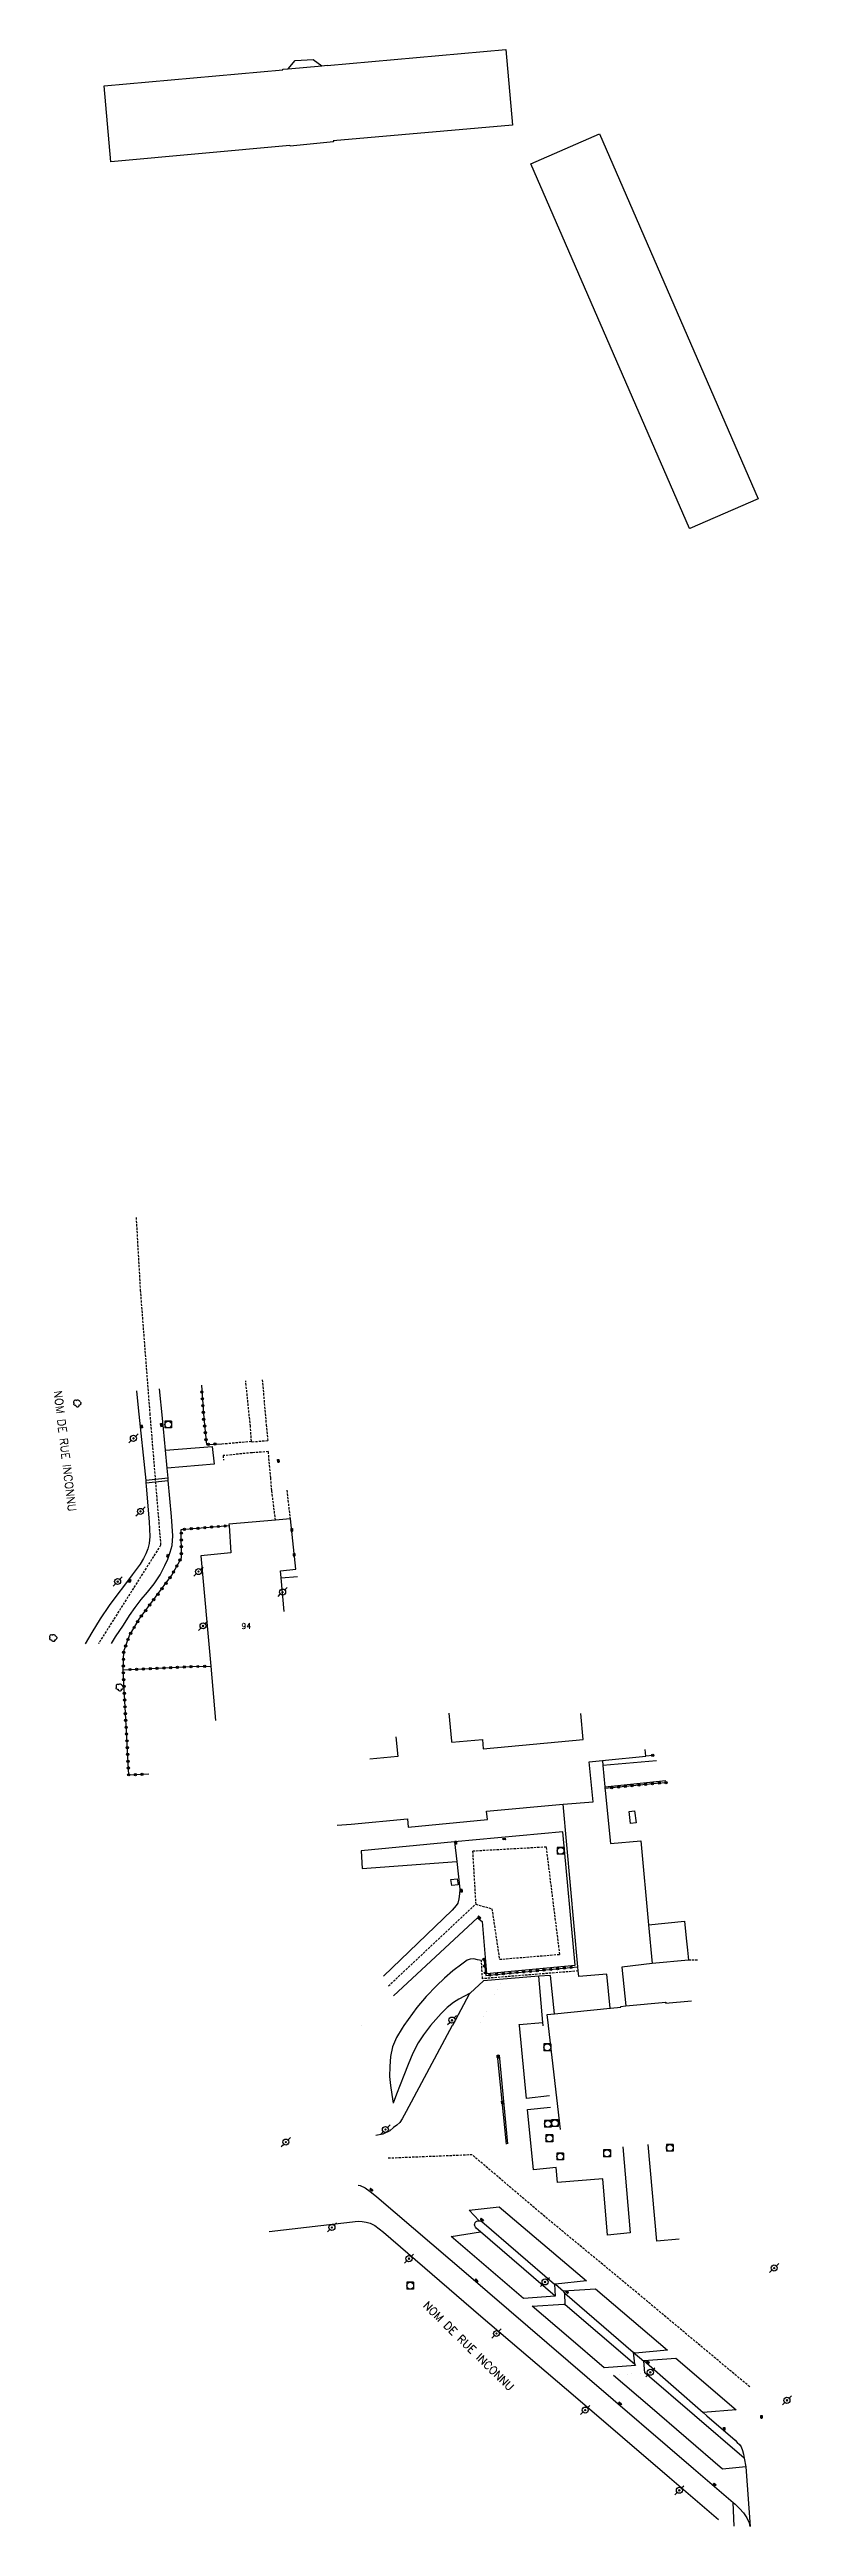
# Model space of a CAD drawing. Header units: millimetres. Extents: x 80000 to 81000, y 143000 to 144000.
# Drawn here: x 80837 to 81000, y 143061 to 143606 of the extents above; entities that cross this region are included whole.
import ezdxf
from ezdxf.enums import TextEntityAlignment as Align

# ---------------------------------------------------------------- set-up
doc = ezdxf.new("R2010")
doc.units = ezdxf.units.MM
doc.linetypes.add('DASHED', pattern=[0.75, 0.5, -0.25])
doc.layers.get('0').update_dxf_attribs({"linetype": 'CONTINUOUS'})
for name, color, linetype in [('W0001', 6, 'DASHED'), ('W0004', 5, 'CONTINUOUS'), ('W0006', 2, 'CONTINUOUS'), ('W0008', 7, 'CONTINUOUS'), ('W0014', 7, 'CONTINUOUS'), ('W0015', 2, 'CONTINUOUS'), ('W0016', 2, 'CONTINUOUS'), ('W0017', 7, 'CONTINUOUS'), ('W0101', 7, 'CONTINUOUS'), ('W0104', 1, 'CONTINUOUS'), ('W0105', 7, 'CONTINUOUS'), ('W0112', 1, 'DASHED'), ('W0211', 2, 'CONTINUOUS'), ('W0214', 2, 'CONTINUOUS'), ('W0300', 7, 'CONTINUOUS'), ('W0323', 7, 'CONTINUOUS'), ('W0401', 7, 'CONTINUOUS'), ('W0420', 7, 'CONTINUOUS'), ('W0439', 7, 'CONTINUOUS'), ('W0473', 7, 'CONTINUOUS'), ('W0989', 7, 'CONTINUOUS'), ('W0991', 7, 'CONTINUOUS')]:
    doc.layers.add(name, color=color, linetype=linetype)
doc.styles.get("Standard").update_dxf_attribs({"font": 'romans.shx', "width": 0.85})

msp = doc.modelspace()

# ---------------------------------------------------------------- texts
at = {"layer": 'W0989'}
for rotation, p in [(276.8277, (80839.99, 143297.54)), (315.4798, (80928.91, 143100.39))]:
    msp.add_text('NOM DE RUE INCONNU', height=1.75, rotation=rotation, dxfattribs=at).set_placement(p, align=Align.MIDDLE_CENTER)
at = {"layer": 'W0991'}
msp.add_text('94', height=1.25, dxfattribs=at).set_placement((80879.93, 143258.99), align=Align.MIDDLE_CENTER)

# ---------------------------------------------------------------- blocks, each defined once
blk = doc.blocks.new('T401')
for p, q in [((-0.3, 0.3), (0, 0.3)), ((-0.3, -0.25), (-0.3, 0.3)), ((-0.3, 0.15), (0, 0.15)), ((-0.3, 0), (0, 0)), ((0, 0.3), (0, -0.25)), ((-0.3, -0.15), (0, -0.15)), ((-0.3, -0.25), (-0.3, -0.3)), ((-0.3, -0.3), (0, -0.3)), ((0, -0.3), (0, -0.25))]:
    blk.add_line(p, q)
blk = doc.blocks.new('T420')
for p, q in [((0.75, 0.75), (-0.75, 0.75)), ((-0.75, 0.75), (-0.75, -0.75)), ((0.75, 0.75), (0.75, -0.75)), ((0.75, -0.75), (-0.75, -0.75))]:
    blk.add_line(p, q)
blk.add_ellipse((0, 0), major_axis=(-0.53, 0.53), ratio=1, start_param=3.926991, end_param=10.210176)
blk = doc.blocks.new('T300')
for p, q in [((-0.8, 0.51), (-0.86, 0.34)), ((-0.86, 0.34), (-0.86, 0.17)), ((-0.86, 0.17), (-0.74, 0.06)), ((-0.69, 0.63), (-0.8, 0.51)), ((-0.8, -0.06), (-0.74, 0.06)), ((-0.74, 0.06), (-0.69, 0.11)), ((-0.57, 0.69), (-0.69, 0.63)), ((-0.46, 0.69), (-0.57, 0.69)), ((-0.29, 0.63), (-0.46, 0.69)), ((-0.29, 0.63), (-0.17, 0.74)), ((-0.23, 0.57), (-0.29, 0.63)), ((-0.17, 0.74), (-0.06, 0.8)), ((-0.06, 0.8), (0.06, 0.8)), ((0.06, 0.8), (0.23, 0.74)), ((0.23, 0.74), (0.34, 0.63)), ((0.34, 0.63), (0.4, 0.51)), ((0.46, 0.46), (0.34, 0.46)), ((0.4, 0.51), (0.4, 0.46)), ((0.57, 0.4), (0.46, 0.46)), ((0.57, 0.4), (0.69, 0.29)), ((0.69, 0.29), (0.74, 0.17)), ((0.74, 0.06), (0.69, -0.17)), ((0.74, 0.17), (0.74, 0.06)), ((-0.8, -0.17), (-0.8, -0.06)), ((-0.8, -0.23), (-0.8, -0.17)), ((-0.74, -0.34), (-0.8, -0.23)), ((-0.69, -0.4), (-0.74, -0.34)), ((-0.51, -0.46), (-0.69, -0.4)), ((-0.4, -0.46), (-0.51, -0.46)), ((-0.4, -0.46), (-0.34, -0.46)), ((-0.34, -0.46), (-0.34, -0.4)), ((-0.34, -0.51), (-0.34, -0.46)), ((-0.29, -0.63), (-0.34, -0.51)), ((-0.17, -0.74), (-0.29, -0.63)), ((-0.06, -0.8), (-0.17, -0.74)), ((0.06, -0.8), (-0.06, -0.8)), ((0.17, -0.74), (0.06, -0.8)), ((0.23, -0.69), (0.17, -0.74)), ((0.29, -0.46), (0.23, -0.46)), ((0.29, -0.63), (0.23, -0.69)), ((0.46, -0.4), (0.29, -0.46)), ((0.34, -0.51), (0.29, -0.63)), ((0.34, -0.51), (0.34, -0.46)), ((0.57, -0.34), (0.46, -0.4)), ((0.63, -0.29), (0.57, -0.34)), ((0.69, -0.17), (0.63, -0.29))]:
    blk.add_line(p, q)
blk = doc.blocks.new('T473')
for p, q in [((-0.166667, 0.166667), (0.166667, -0.166667)), ((-0.166667, -0.166667), (0.166667, 0.166667)), ((0.500001, 0.500001), (1.000002, 1.000002)), ((-1.000002, -1.000002), (-0.500001, -0.500001))]:
    blk.add_line(p, q)
blk.add_ellipse((0, 0), major_axis=(0.471405, 0.471405), ratio=1, start_param=5.4977871438, end_param=11.780972451)
blk = doc.blocks.new('croix')
for p, q in [((-3, 0), (3, 0)), ((0, -3), (0, 3))]:
    blk.add_line(p, q)
blk = doc.blocks.new('T434')
at = {"linetype": 'Continuous', "xscale": 0.0001666666666666667, "yscale": 0.0001666666666666667}
blk.add_blockref('croix', (0, 0), dxfattribs=at)
blk = doc.blocks.new('t323o')
at = {"color": 0, "linetype": 'Continuous'}
for radius in [0.25, 0.15]:
    blk.add_circle((0, 0), radius, dxfattribs=at)

# ---------------------------------------------------------------- linework, layer by layer
at = {"layer": 'W0001'}
for points in [[(80855.65, 143349.01), (80856.57, 143332.98), (80858.67, 143305.76), (80861.06, 143276.81), (80847.33, 143255.09)], [(80911.24, 143179.7), (80930.48, 143197.71)], [(80990.86, 143091.4), (80966.56, 143111.67), (80945.13, 143129.4), (80929.71, 143142.5), (80911.07, 143141.74)]]:
    msp.add_lwpolyline(points, dxfattribs=at)
msp.add_lwpolyline([(80930.48, 143197.71), (80934.07, 143196.7), (80935.71, 143185.58), (80949.02, 143186.67), (80946.06, 143210.3), (80929.8, 143209.39)], close=True, dxfattribs=at)
at = {"layer": 'W0004'}
for points in [[(80935.22, 143164.46), (80937.17, 143144.85)], [(80937.55, 143144.94), (80935.75, 143164.47)], [(80948.1, 143114.01), (80949.85, 143112.48)], [(80965.15, 143099.06), (80967.56, 143097.09)], [(80989.98, 143073.77), (80990.94, 143060.65)]]:
    msp.add_lwpolyline(points, dxfattribs=at)
at = {"layer": 'W0006'}
for points in [[(80887.59, 143269.64), (80891.19, 143269.87)], [(80940.11, 143171), (80940.09, 143171.18), (80945.27, 143171.64)], [(80946.72, 143155.47), (80941.68, 143154.9), (80940.11, 143170.96)], [(80962.93, 143144.28), (80964.51, 143125.35), (80959.51, 143124.84), (80958.46, 143137.25), (80948.51, 143136.42), (80948.24, 143139.69), (80943.2, 143139.2), (80941.91, 143152.52), (80946.94, 143153.03)], [(80975.31, 143123.91), (80970.36, 143123.49), (80968.51, 143144.78)], [(80931.28, 143127.98), (80929.02, 143130.3), (80935.66, 143131.06), (80954.88, 143114.76), (80948.1, 143114.01), (80947.83, 143113.98)], [(80884.97, 143125.65), (80904.55, 143127.9), (80905.47, 143127.8), (80906.38, 143127.69), (80907.26, 143127.47), (80908.27, 143126.92), (80909.21, 143126.2), (80910.15, 143125.47)], [(80910.15, 143125.47), (80931.64, 143106.95), (80952.44, 143089.21), (80973.19, 143071.46), (80983.96, 143062.2)], [(80948, 143111.35), (80941.02, 143110.89), (80925.08, 143124.51), (80931.54, 143125.52)], [(80950.12, 143112.05), (80949.85, 143112.48), (80949.81, 143112.54), (80956.88, 143112.97), (80964.82, 143106.23), (80972.71, 143099.44), (80965.64, 143098.82), (80965.15, 143099.06)], [(80965.44, 143096.41), (80965.73, 143096.12), (80958.82, 143095.62), (80950.95, 143102.33), (80942.94, 143109.16), (80949.87, 143109.64), (80950.23, 143109.47)], [(80967.56, 143097.17), (80974.57, 143097.73), (80987.88, 143086.33), (80980.57, 143085.73)], [(80989.66, 143075.7), (80989.98, 143073.77), (80984.89, 143073.29), (80968.83, 143087.05), (80960.86, 143093.89)], [(80987.45, 143060.74), (80987.19, 143065.95)]]:
    msp.add_lwpolyline(points, dxfattribs=at)
at = {"layer": 'W0006', "const_width": 0.003}
for points in [[(80936.53, 143181.21), (80931.12, 143171)], [(80931.12, 143171), (80931.1, 143170.96)], [(80940.11, 143170.96), (80940.11, 143171)], [(80960.8, 143093.94), (80967.74, 143094.49)], [(80960.8, 143093.94), (80960.86, 143093.89)]]:
    msp.add_lwpolyline(points, dxfattribs=at)
at = {"layer": 'W0008'}
for points in [[(80855.76, 143310.79), (80856.12, 143307.07), (80857.76, 143291.05), (80857.81, 143290.55), (80857.88, 143289.83), (80858.52, 143281.92)], [(80863.47, 143283.15), (80862.73, 143291.08), (80862.68, 143291.58), (80862.48, 143293.73), (80862.1, 143297.7), (80861.44, 143304.79), (80860.83, 143311.22)], [(80858.52, 143281.92), (80858.59, 143280.32), (80858.65, 143278.72), (80858.51, 143277.16), (80858.2, 143276.03), (80857.77, 143274.92), (80857.26, 143273.85), (80856.51, 143272.61), (80855.64, 143271.43), (80854.77, 143270.25)], [(80858.13, 143266.48), (80859.6, 143268.31), (80860.93, 143270.27), (80861.99, 143272.31), (80862.63, 143273.75), (80863.18, 143275.24), (80863.57, 143276.75), (80863.73, 143278.85), (80863.6, 143281), (80863.47, 143283.15)], [(80854.77, 143270.25), (80853.07, 143268.02), (80851.37, 143265.8), (80849.73, 143263.53), (80847.76, 143260.57), (80845.88, 143257.55), (80844.46, 143255.07)], [(80850.2, 143255.11), (80851.1, 143256.61), (80852.89, 143259.17), (80854.19, 143261.31), (80855.42, 143263.1), (80856.76, 143264.83), (80858.13, 143266.48)], [(80912.35, 143177.54), (80930.88, 143194.72), (80931.88, 143193.93), (80932.88, 143182.48), (80952.43, 143184.32), (80949.69, 143213.68), (80925.84, 143211.47), (80926.32, 143207.11), (80926.99, 143201.05)], [(80926.99, 143201.05), (80926.9, 143199.99), (80926.8, 143198.93), (80926.51, 143197.95), (80926.15, 143197.41), (80925.72, 143196.91), (80925.29, 143196.41), (80910.13, 143181.87)], [(80944.36, 143181.83), (80936.53, 143181.21), (80932.21, 143180.86), (80929.28, 143178.11), (80929.05, 143177.89), (80925.35, 143171)], [(80905.21, 143170.96), (80905.26, 143171)], [(80925.32, 143170.96), (80915.19, 143152.08)], [(80925.35, 143171), (80925.32, 143170.96)], [(80915.19, 143152.08), (80914.73, 143151.24), (80914.27, 143150.41), (80913.73, 143149.65), (80913.09, 143149.03), (80912.38, 143148.49), (80911.58, 143147.79), (80910.05, 143147.07), (80910.05, 143147.07), (80908.5, 143146.78)], [(80904.58, 143135.79), (80904.58, 143135.79), (80904.58, 143135.79), (80905.04, 143135.73), (80906.16, 143135.2), (80907.2, 143134.42), (80908.24, 143133.64)], [(80908.24, 143133.64), (80908.67, 143133.27), (80928.86, 143115.97), (80955.07, 143093.53), (80978.5, 143073.39), (80987.19, 143065.95), (80987.68, 143065.54), (80988.6, 143064.57), (80989.51, 143063.61), (80990.26, 143062.55), (80990.71, 143061.42), (80990.89, 143060.64)]]:
    msp.add_lwpolyline(points, dxfattribs=at)
at = {"layer": 'W0014'}
for points in [[(80947.87, 143173.58), (80946.93, 143181.99), (80944.36, 143181.83)], [(80945.33, 143171), (80945.27, 143171.64), (80944.36, 143181.83)], [(80945.33, 143170.95), (80945.33, 143171)]]:
    msp.add_lwpolyline(points, dxfattribs=at)
at = {"layer": 'W0015'}
for points in [[(80948, 143111.35), (80931.54, 143125.52), (80930.57, 143126.35), (80930.44, 143126.59), (80930.3, 143126.83), (80930.24, 143127.07), (80930.28, 143127.34), (80930.39, 143127.61), (80930.56, 143127.82), (80930.75, 143127.92), (80930.98, 143127.99), (80931.21, 143128), (80931.28, 143127.98), (80931.41, 143127.96), (80931.61, 143127.88), (80931.81, 143127.79), (80947.83, 143113.98)], [(80965.44, 143096.41), (80950.23, 143109.47), (80950.12, 143112.05), (80965.15, 143099.06)]]:
    msp.add_lwpolyline(points, close=True, dxfattribs=at)
for points in [[(80989.66, 143075.7), (80967.74, 143094.49), (80967.56, 143097.09), (80967.56, 143097.17), (80980.57, 143085.73), (80981.39, 143085), (80987.69, 143079.65)], [(80987.69, 143079.65), (80988.13, 143079.17), (80988.58, 143078.68), (80988.95, 143078.15), (80989.26, 143077.38), (80989.46, 143076.54), (80989.66, 143075.7)]]:
    msp.add_lwpolyline(points, dxfattribs=at)
at = {"layer": 'W0016'}
for points in [[(80862.68, 143291.58), (80857.76, 143291.05)], [(80857.81, 143290.55), (80862.73, 143291.08)]]:
    msp.add_lwpolyline(points, dxfattribs=at)
at = {"layer": 'W0017'}
for points in [[(80862.1, 143297.7), (80872.43, 143298.51), (80872.88, 143294.68), (80862.48, 143293.73)], [(80970.29, 143229.26), (80958.5, 143228.24)], [(80958.95, 143223.54), (80972.36, 143224.98)], [(80925.84, 143211.47), (80905.26, 143209.5), (80905.49, 143205.55), (80926.32, 143207.11)]]:
    msp.add_lwpolyline(points, dxfattribs=at)
at = {"layer": 'W0101'}
for points in [[(80850.1, 143581.53), (80848.65, 143598.26), (80887.96, 143601.76), (80887.96, 143601.91), (80889.16, 143602.02), (80896.6, 143602.7), (80897.78, 143602.81), (80897.77, 143602.74), (80937.12, 143606.27), (80938.59, 143589.62), (80899.11, 143586.18), (80899.13, 143585.95), (80889.6, 143584.99), (80889.51, 143585.15)], [(80977.59, 143500.73), (80977.56, 143500.79), (80942.65, 143581.07), (80957.79, 143587.7), (80992.75, 143507.3), (80977.64, 143500.75)], [(80972.33, 143175.88), (80972.33, 143175.88), (80972.33, 143175.88)]]:
    msp.add_lwpolyline(points, close=True, dxfattribs=at)
for points in [[(80888.26, 143262.16), (80887.59, 143269.64), (80887.45, 143271.13), (80890.83, 143271.5), (80889.7, 143282.59), (80889.58, 143282.58), (80886.35, 143282.3), (80876.11, 143281.4), (80876.13, 143281.12), (80876.51, 143275.15), (80869.91, 143274.46), (80872.1, 143250.15), (80873.18, 143238.19)], [(80924.54, 143239.79), (80925.16, 143233.64), (80925.19, 143233.41), (80931.95, 143233.97), (80932.11, 143231.94)], [(80932.11, 143231.94), (80954.17, 143233.99), (80953.64, 143239.7)], [(80912.88, 143234.62), (80913.29, 143230.27), (80907.15, 143229.69)], [(80899.97, 143215.1), (80903.01, 143215.38), (80915.42, 143216.55), (80915.6, 143214.65), (80933.11, 143216.34), (80932.88, 143218.21), (80949.75, 143219.72), (80956.33, 143220.3), (80955.46, 143229.08), (80958.39, 143229.36), (80959.1, 143229.43), (80967.99, 143230.29), (80967.99, 143230.35), (80967.86, 143231.8)], [(80946.26, 143173.42), (80947.87, 143173.58), (80960.13, 143174.8), (80960.22, 143174.81), (80962.47, 143175.05), (80962.45, 143175.21), (80963.59, 143175.31), (80972.36, 143176.14), (80972.33, 143175.88)], [(80946.49, 143171), (80946.26, 143173.42)], [(80972.33, 143175.88), (80978.01, 143176.45)], [(80949.18, 143148.06), (80946.5, 143170.95), (80946.49, 143171)]]:
    msp.add_lwpolyline(points, dxfattribs=at)
at = {"layer": 'W0104'}
for points in [[(80958.39, 143229.36), (80958.5, 143228.24), (80958.95, 143223.54), (80958.97, 143223.27), (80959.02, 143222.74), (80960.16, 143211.05), (80966.84, 143211.7), (80968.57, 143193.14), (80969.37, 143184.66), (80962.71, 143183.88), (80963.59, 143175.31)], [(80960.13, 143174.8), (80959.36, 143182.33), (80953.2, 143181.81), (80953.09, 143183.01), (80953.01, 143183.94), (80949.75, 143219.72)], [(80968.57, 143193.14), (80976.48, 143193.98), (80976.89, 143190.23), (80977.17, 143187.6), (80977.38, 143185.4), (80969.37, 143184.66)]]:
    msp.add_lwpolyline(points, dxfattribs=at)
at = {"layer": 'W0105'}
msp.add_lwpolyline([(80889.16, 143602.02), (80890.69, 143603.83), (80894.69, 143604.1), (80896.6, 143602.7)], dxfattribs=at)
at = {"layer": 'W0112'}
for points in [[(80883.45, 143313.24), (80883.9, 143308.04), (80884.31, 143303.32), (80884.31, 143303.31), (80884.68, 143299.78), (80881.09, 143299.49), (80881.07, 143299.71), (80880.84, 143303), (80880.83, 143303.01), (80879.81, 143312.98)], [(80874.56, 143299.12), (80881.07, 143299.71)], [(80886.35, 143282.3), (80885.56, 143288.86), (80885.56, 143288.87), (80885.31, 143291.66), (80884.8, 143297.41), (80881.21, 143297.16), (80881.19, 143297.17), (80874.8, 143296.52), (80874.93, 143295.52)], [(80888.86, 143288.92), (80889.58, 143282.58)], [(80953.09, 143183.01), (80931.98, 143181.31), (80931.75, 143185.31)], [(80979.36, 143185.36), (80977.38, 143185.4)]]:
    msp.add_lwpolyline(points, dxfattribs=at)
at = {"layer": 'W0211'}
for points in [[(80931.75, 143185.31), (80930.89, 143185.49), (80930.04, 143185.67), (80929.23, 143185.64), (80928.6, 143185.37), (80928.01, 143184.95), (80927.43, 143184.52), (80925.46, 143183.04), (80923.61, 143181.42), (80921.83, 143179.72), (80919.59, 143177.39), (80917.49, 143174.93), (80915.58, 143172.33), (80914.68, 143171)], [(80914.65, 143170.96), (80914.27, 143170.39), (80913.06, 143168.38), (80912.17, 143166.28), (80911.71, 143164.16), (80911.53, 143161.95), (80911.52, 143159.74), (80911.68, 143157.78), (80911.97, 143155.82), (80912.26, 143153.86)], [(80914.68, 143171), (80914.65, 143170.96)]]:
    msp.add_lwpolyline(points, dxfattribs=at)
at = {"layer": 'W0214'}
for points in [[(80929.28, 143178.11), (80928.04, 143177.46), (80926.79, 143176.82), (80925.61, 143176.09), (80924.2, 143174.95), (80922.9, 143173.65), (80921.67, 143172.31), (80920.54, 143171)], [(80920.51, 143170.96), (80920.27, 143170.68), (80918.96, 143168.97), (80917.79, 143167.19), (80916.61, 143164.87), (80915.63, 143162.43), (80914.68, 143159.98), (80913.86, 143157.95), (80913.06, 143155.9), (80912.26, 143153.86)], [(80920.54, 143171), (80920.51, 143170.96)]]:
    msp.add_lwpolyline(points, dxfattribs=at)
at = {"layer": 'W0323'}
for points in [[(80870.04, 143312.02), (80870.54, 143304.77), (80871.17, 143298.97), (80874.56, 143299.12)], [(80858.48, 143226.39), (80854.03, 143226.17), (80852.78, 143249.34), (80852.77, 143249.42), (80852.95, 143253.49), (80854.18, 143256.88), (80856.33, 143260.54), (80859.96, 143265.33), (80863.5, 143270.19), (80865.63, 143274.04), (80865.58, 143280.22), (80876.13, 143281.12)], [(80852.78, 143249.34), (80868.11, 143250.05), (80872.1, 143250.15)], [(80969.53, 143230.49), (80967.99, 143230.35)], [(80958.97, 143223.27), (80970.34, 143224.36), (80972.59, 143224.52)], [(80932.26, 143185.83), (80932.69, 143182.02), (80953.01, 143183.94)]]:
    msp.add_lwpolyline(points, dxfattribs=at)
at = {"layer": 'W0420'}
msp.add_lwpolyline([(80925.23, 143201.8), (80925.03, 143203.13), (80926.4, 143203.33), (80926.6, 143202), (80925.23, 143201.8)], close=True, dxfattribs=at)
at = {"layer": 'W0439'}
msp.add_lwpolyline([(80964.57, 143215.51), (80964.27, 143218.14), (80965.51, 143218.28), (80965.81, 143215.65), (80964.57, 143215.51)], close=True, dxfattribs=at)

# ---------------------------------------------------------------- block references
at = {"layer": 'W0300'}
for p in [(80842.74, 143308.03), (80837.43, 143256.35), (80852.09, 143245.45)]:
    msp.add_blockref('T300', p, dxfattribs=at)
at = {"layer": 'W0323'}
for p, rotation in [((80870.14, 143310.53), 273.9372389564433), ((80870.24, 143309.04), 273.9372389564433), ((80870.35, 143307.54), 273.9372389564433), ((80870.45, 143306.04), 273.9372389564433), ((80870.56, 143304.55), 276.2501535803905), ((80870.73, 143303.06), 276.2501535803905), ((80870.89, 143301.57), 276.2501535803905), ((80871.05, 143300.07), 276.2501535803905), ((80871.57, 143298.99), 2.466081868291918), ((80873.06, 143299.06), 2.466081868291918), ((80872.28, 143280.79), 4.833762326154394), ((80873.78, 143280.92), 4.833762326154394), ((80875.27, 143281.04), 4.833762326154394), ((80865.59, 143279.45), 90.49998279882213), ((80865.6, 143277.95), 90.49998279882213), ((80865.61, 143276.45), 90.49998279882213), ((80866.3, 143280.29), 4.833762326154394), ((80867.8, 143280.41), 4.833762326154394), ((80869.29, 143280.54), 4.833762326154394), ((80870.79, 143280.66), 4.833762326154394), ((80863.89, 143270.9), 60.98715389879355), ((80864.62, 143272.21), 60.98715389879355), ((80865.35, 143273.52), 60.98715389879355), ((80865.63, 143274.95), 90.49998279882213), ((80859.55, 143264.79), 52.80640082932342), ((80860.45, 143266), 53.94457997721736), ((80861.33, 143267.21), 53.94457997721736), ((80862.21, 143268.42), 53.94457997721736), ((80863.1, 143269.63), 53.94457997721736), ((80855.99, 143259.97), 59.57828326845627), ((80856.83, 143261.21), 52.80640082932342), ((80857.74, 143262.4), 52.80640082932342), ((80858.65, 143263.6), 52.80640082932342), ((80853.35, 143254.61), 70.09573459594301), ((80853.86, 143256.02), 70.09573459594301), ((80854.47, 143257.38), 59.57828326845627), ((80855.23, 143258.67), 59.57828326845627), ((80852.81, 143250.18), 87.46954725395544), ((80852.81, 143248.68), 93.09599091701617), ((80852.87, 143251.68), 87.46954725395544), ((80852.94, 143253.18), 87.46954725395544), ((80854.28, 143249.41), 2.666817159834498), ((80855.77, 143249.48), 2.666817159834498), ((80857.27, 143249.55), 2.666817159834498), ((80858.77, 143249.62), 2.666817159834498), ((80860.27, 143249.69), 2.666817159834498), ((80861.77, 143249.76), 2.666817159834498), ((80863.27, 143249.83), 2.666817159834498), ((80864.76, 143249.9), 2.666817159834498), ((80866.26, 143249.97), 2.666817159834498), ((80867.76, 143250.04), 2.666817159834498), ((80869.26, 143250.08), 1.347213079516233), ((80870.76, 143250.11), 1.347213079516233), ((80852.89, 143247.18), 93.09599091701617), ((80852.97, 143245.69), 93.09599091701617), ((80853.06, 143244.19), 93.09599091701617), ((80853.14, 143242.69), 93.09599091701617), ((80853.22, 143241.19), 93.09599091701617), ((80853.3, 143239.69), 93.09599091701617), ((80853.38, 143238.2), 93.09599091701617), ((80853.46, 143236.7), 93.09599091701617), ((80853.54, 143235.2), 93.09599091701617), ((80853.62, 143233.7), 93.09599091701617), ((80853.7, 143232.21), 93.09599091701617), ((80853.78, 143230.71), 93.09599091701617), ((80853.87, 143229.21), 93.09599091701617), ((80853.95, 143227.71), 93.09599091701617), ((80854.03, 143226.21), 93.09599091701617), ((80855.49, 143226.24), 182.7622509117843), ((80856.98, 143226.31), 182.7622509117843), ((80969.48, 143230.48), 185.1604959652326), ((80960.46, 143223.41), 5.501447125355967), ((80961.96, 143223.55), 5.501447125355967), ((80963.45, 143223.7), 5.501447125355967), ((80964.94, 143223.84), 5.501447125355967), ((80966.44, 143223.98), 5.501447125355967), ((80967.93, 143224.13), 5.501447125355967), ((80969.42, 143224.27), 5.501447125355967), ((80970.92, 143224.4), 4.125650725928693), ((80972.41, 143224.51), 4.125650725928693), ((80932.28, 143185.58), 276.4770064029079), ((80932.45, 143184.09), 276.4770064029079), ((80932.62, 143182.6), 276.4770064029079), ((80938.08, 143182.53), 5.417311204555396), ((80939.57, 143182.67), 5.417311204555396), ((80941.06, 143182.81), 5.417311204555396), ((80942.56, 143182.95), 5.417311204555396), ((80944.05, 143183.09), 5.417311204555396), ((80945.54, 143183.24), 5.417311204555396), ((80947.04, 143183.38), 5.417311204555396), ((80948.53, 143183.52), 5.417311204555396), ((80950.02, 143183.66), 5.417311204555396), ((80951.52, 143183.8), 5.417311204555396), ((80933.6, 143182.1), 5.417311204555396), ((80935.09, 143182.24), 5.417311204555396), ((80936.58, 143182.39), 5.417311204555396)]:
    msp.add_blockref('t323o', p, dxfattribs=dict(at, rotation=rotation))
at = {"layer": 'W0401'}
for p, rotation in [((80856.73, 143302.9), 185.811543408619), ((80861.37, 143303.3), 5.367097990369991), ((80887.14, 143295.4), 5.386331803072746), ((80862.78, 143274.41), 339.7270337791819), ((80854.12, 143268.99), 142.7045529905111), ((80925.95, 143211.22), 186.3286433703024), ((80936.77, 143212.25), 95.29205720643724), ((80927.21, 143200.69), 175.0093396890555), ((80931.16, 143194.68), 231.6930386298562), ((80935.52, 143164.2), 5.123342199270575), ((80936.52, 143154.04), 5.116293444047122), ((80907.36, 143134.7), 233.1565432633149), ((80931.75, 143128.12), 229.4068786920046), ((80930.56, 143114.75), 229.4316859390701), ((80950.5, 143112.16), 229.4316859390701), ((80968.33, 143096.71), 229.3268971768237), ((80962.2, 143087.65), 229.3268971768237), ((80993.61, 143084.82), 5.587958987371524), ((80985.39, 143082.16), 5.328930893287959), ((80983.05, 143069.76), 229.4150066171169)]:
    msp.add_blockref('T401', p, dxfattribs=dict(at, rotation=rotation))
for p in [(80890.12, 143280.15), (80890.62, 143274.68)]:
    msp.add_blockref('T401', p, dxfattribs=at)
at = {"layer": 'W0420'}
for p in [(80862.72, 143303.37), (80949.19, 143209.46), (80946.27, 143166.19), (80946.38, 143149.33), (80947.93, 143149.47), (80946.7, 143146.13), (80973.24, 143144.04), (80949.09, 143142.12), (80959.43, 143142.83), (80916.05, 143113.68)]:
    msp.add_blockref('T420', p, dxfattribs=at)
at = {"layer": 'W0439'}
for p, rotation in [((80964.27, 143218.14), 276.4313172783842), ((80964.57, 143215.51), 6.440557841085873), ((80965.51, 143218.28), 186.4405628500422), ((80965.81, 143215.65), 96.43130543923864)]:
    msp.add_blockref('T434', p, dxfattribs=dict(at, rotation=rotation))
at = {"layer": 'W0473'}
for p in [(80855.07, 143300.34), (80856.62, 143284.24), (80869.4, 143270.99), (80851.58, 143268.8), (80887.92, 143266.48), (80870.4, 143259.03), (80925.26, 143172.18), (80888.65, 143145.31), (80910.6, 143148.08), (80898.79, 143126.51), (80915.78, 143119.63), (80996.25, 143117.58), (80945.76, 143114.51), (80935.06, 143103.15), (80968.96, 143094.62), (80954.61, 143086.29), (80999.07, 143088.42), (80975.36, 143068.62)]:
    msp.add_blockref('T473', p, dxfattribs=at)

msp.set_redraw_order([(e.dxf.handle, doc.entitydb.next_handle()) for e in msp.query("TEXT MTEXT ATTDEF DIMENSION ARC_DIMENSION")])  # texts and dimensions are drawn at this point

doc.saveas('drawing.dxf')
